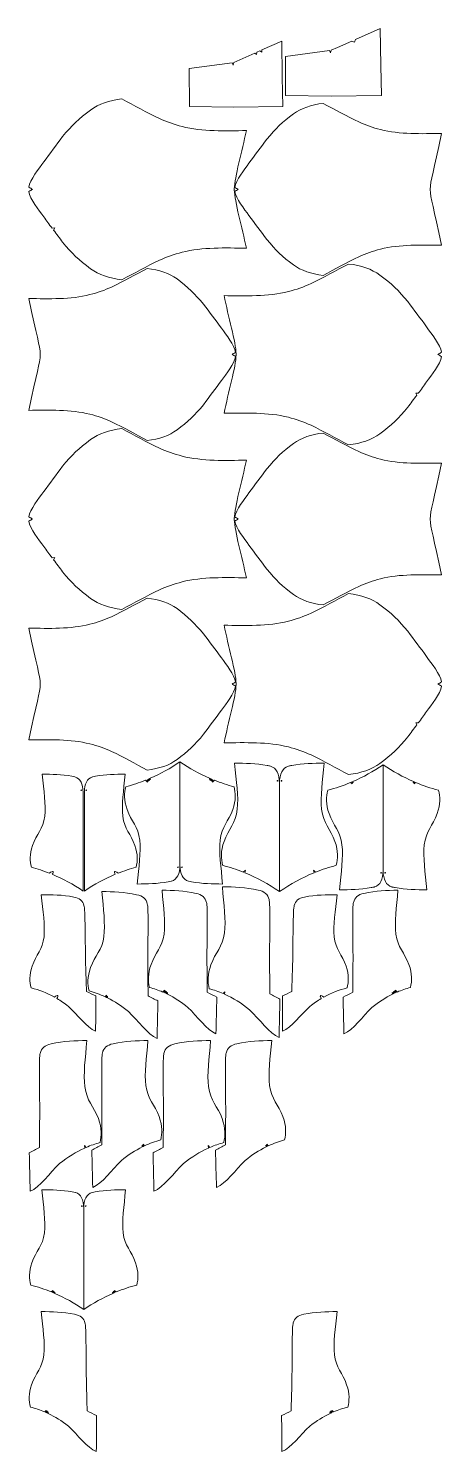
# Model space of a CAD drawing. Header units: centimetres. Extents: x -33 to 32, y -295 to -71.
import ezdxf

# ---------------------------------------------------------------- set-up
doc = ezdxf.new("R2010")
doc.units = ezdxf.units.CM
doc.header["$MEASUREMENT"] = 0
doc.layers.add('Layer 1', color=7, linetype='Continuous')

msp = doc.modelspace()

# ---------------------------------------------------------------- linework, layer by layer
at = {"layer": 'Layer 1', "color": 250, "lineweight": 20}
for points, knots in [([(7.93875, -81.73354), (7.93875, -81.73354), (15.10571, -81.83708), (15.10571, -81.83708), (15.10571, -81.83708), (23.00677, -81.73354), (23.00677, -81.73354), (23.00677, -81.73354), (22.90615, -77.03172), (22.90615, -77.03172), (22.90615, -77.03172), (22.84499, -71.20452), (22.84499, -71.20452), (22.84499, -71.20452), (18.9328, -72.93703), (18.9328, -72.93703), (18.9328, -72.93703), (18.77907, -73.3696), (18.77907, -73.3696), (18.77907, -73.3696), (18.36094, -73.19028), (18.36094, -73.19028), (18.36094, -73.19028), (16.08191, -74.19955), (16.08191, -74.19955), (16.08191, -74.19955), (15.09235, -74.63173), (15.09235, -74.63173), (15.09235, -74.63173), (15.00219, -75.05161), (15.00219, -75.05161), (15.00219, -75.05161), (14.85791, -74.68337), (14.85791, -74.68337), (14.85791, -74.68337), (7.93156, -75.62939), (7.93156, -75.62939), (7.93156, -75.62939), (7.93875, -81.73354), (7.93875, -81.73354)], [0, 0, 0, 0, 0.076923077, 0.076923077, 0.076923077, 0.153846154, 0.153846154, 0.153846154, 0.230769231, 0.230769231, 0.230769231, 0.307692308, 0.307692308, 0.307692308, 0.384615385, 0.384615385, 0.384615385, 0.461538462, 0.461538462, 0.461538462, 0.538461538, 0.538461538, 0.538461538, 0.615384615, 0.615384615, 0.615384615, 0.692307692, 0.692307692, 0.692307692, 0.769230769, 0.769230769, 0.769230769, 0.846153846, 0.846153846, 0.846153846, 0.923076923, 0.923076923, 0.923076923, 1, 1, 1, 1]), ([(-7.21794, -83.47466), (-7.21794, -83.47466), (-0.22368, -83.5757), (-0.22368, -83.5757), (-0.22368, -83.5757), (7.48699, -83.47466), (7.48699, -83.47466), (7.48699, -83.47466), (7.38879, -78.88613), (7.38879, -78.88613), (7.38879, -78.88613), (7.32911, -73.19934), (7.32911, -73.19934), (7.32911, -73.19934), (4.21557, -74.57817), (4.21557, -74.57817), (4.21557, -74.57817), (4.16855, -74.94449), (4.16855, -74.94449), (4.16855, -74.94449), (3.88184, -74.72596), (3.88184, -74.72596), (3.88184, -74.72596), (3.40957, -74.9351), (3.40957, -74.9351), (3.40957, -74.9351), (3.36116, -75.31225), (3.36116, -75.31225), (3.36116, -75.31225), (3.06598, -75.08727), (3.06598, -75.08727), (3.06598, -75.08727), (0.729, -76.1222), (0.729, -76.1222), (0.729, -76.1222), (-0.23672, -76.54397), (-0.23672, -76.54397), (-0.23672, -76.54397), (-0.32471, -76.95373), (-0.32471, -76.95373), (-0.32471, -76.95373), (-0.46551, -76.59437), (-0.46551, -76.59437), (-0.46551, -76.59437), (-7.22496, -77.51759), (-7.22496, -77.51759), (-7.22496, -77.51759), (-7.21794, -83.47466), (-7.21794, -83.47466)], [0, 0, 0, 0, 0.0625, 0.0625, 0.0625, 0.125, 0.125, 0.125, 0.1875, 0.1875, 0.1875, 0.25, 0.25, 0.25, 0.3125, 0.3125, 0.3125, 0.375, 0.375, 0.375, 0.4375, 0.4375, 0.4375, 0.5, 0.5, 0.5, 0.5625, 0.5625, 0.5625, 0.625, 0.625, 0.625, 0.6875, 0.6875, 0.6875, 0.75, 0.75, 0.75, 0.8125, 0.8125, 0.8125, 0.875, 0.875, 0.875, 0.9375, 0.9375, 0.9375, 1, 1, 1, 1]), ([(-32.48789, -96.18034), (-32.30676, -94.99104), (-30.89379, -93.26088), (-30.13899, -92.19601), (-29.18506, -90.85024), (-28.14635, -89.53879), (-27.16622, -88.20364), (-25.77192, -86.51184), (-24.55916, -85.33421), (-22.77832, -84.03269), (-21.48995, -83.09114), (-19.84783, -82.50945), (-17.84733, -82.2924), (-15.8762, -83.31771), (-13.95753, -84.41029), (-11.93392, -85.3683), (-10.80698, -85.89495), (-9.61185, -86.30225), (-8.36694, -86.62247), (-5.18814, -87.44007), (-1.50774, -87.30945), (1.75215, -87.2655), (1.11073, -90.45684), (-0.09695, -94.61427), (-0.1466, -96.4446), (-0.14229, -96.46778), (-0.13796, -96.49097), (-0.13364, -96.51415), (-0.13796, -96.53732), (-0.14229, -96.56051), (-0.1466, -96.5837), (-0.09695, -98.41403), (1.11073, -102.57145), (1.75215, -105.76279), (-1.50774, -105.71884), (-5.18814, -105.58821), (-8.36694, -106.40582), (-9.61185, -106.72603), (-10.80698, -107.13333), (-11.93392, -107.65999), (-13.95753, -108.61799), (-15.8762, -109.71059), (-17.84733, -110.73589), (-19.84783, -110.51882), (-21.48995, -109.93714), (-22.77832, -108.99559), (-24.55916, -107.69408), (-25.77192, -106.51645), (-27.16622, -104.82465), (-27.63617, -104.18446), (-28.1196, -103.54973), (-28.60068, -102.91405), (-28.60068, -102.91405), (-28.41726, -102.58923), (-28.41726, -102.58923), (-28.41726, -102.58923), (-28.82355, -102.61915), (-28.82355, -102.61915), (-29.27042, -102.02693), (-29.71317, -101.43302), (-30.13899, -100.83227), (-30.89379, -99.76742), (-32.30676, -98.03725), (-32.48789, -96.84795), (-32.2911, -96.73669), (-32.09431, -96.6254), (-31.89754, -96.51415), (-32.09431, -96.40288), (-32.2911, -96.2916), (-32.48789, -96.18034)], [0, 0, 0, 0, 0.043478261, 0.043478261, 0.043478261, 0.086956522, 0.086956522, 0.086956522, 0.130434783, 0.130434783, 0.130434783, 0.173913043, 0.173913043, 0.173913043, 0.217391304, 0.217391304, 0.217391304, 0.260869565, 0.260869565, 0.260869565, 0.304347826, 0.304347826, 0.304347826, 0.347826087, 0.347826087, 0.347826087, 0.391304348, 0.391304348, 0.391304348, 0.434782609, 0.434782609, 0.434782609, 0.47826087, 0.47826087, 0.47826087, 0.52173913, 0.52173913, 0.52173913, 0.565217391, 0.565217391, 0.565217391, 0.608695652, 0.608695652, 0.608695652, 0.652173913, 0.652173913, 0.652173913, 0.695652174, 0.695652174, 0.695652174, 0.739130435, 0.739130435, 0.739130435, 0.782608696, 0.782608696, 0.782608696, 0.826086957, 0.826086957, 0.826086957, 0.869565217, 0.869565217, 0.869565217, 0.913043478, 0.913043478, 0.913043478, 0.956521739, 0.956521739, 0.956521739, 1, 1, 1, 1]), ([(-0.07031, -96.19674), (0.10193, -95.06586), (1.4455, -93.42067), (2.16322, -92.40812), (3.07031, -91.12845), (4.058, -89.88143), (4.98996, -88.61185), (6.31578, -87.00315), (7.46897, -85.88337), (9.16235, -84.64577), (10.38742, -83.75048), (11.94888, -83.19737), (13.85112, -82.99097), (15.72543, -83.96591), (17.54985, -85.00483), (19.47407, -85.91578), (20.54565, -86.41657), (21.68208, -86.80386), (22.86583, -87.10835), (25.88849, -87.88579), (29.38812, -87.76158), (32.48788, -87.71979), (30.09768, -99.61223), (30.09768, -93.41605), (32.48788, -105.3085), (29.38812, -105.26671), (25.88849, -105.1425), (22.86583, -105.91993), (21.68208, -106.22443), (20.54565, -106.61172), (19.47407, -107.11251), (17.54985, -108.02346), (15.72543, -109.06238), (13.85112, -110.03732), (11.94888, -109.83092), (10.38742, -109.27781), (9.16235, -108.38252), (7.46897, -107.14492), (6.31578, -106.02514), (4.98996, -104.41644), (4.058, -103.14686), (3.07031, -101.89984), (2.16322, -100.62017), (1.4455, -99.60761), (0.10193, -97.96244), (-0.07031, -96.83156), (0.11682, -96.72576), (0.30394, -96.61995), (0.49106, -96.51415), (0.30394, -96.40835), (0.11682, -96.30254), (-0.07031, -96.19674)], [0, 0, 0, 0, 0.058823529, 0.058823529, 0.058823529, 0.117647059, 0.117647059, 0.117647059, 0.176470588, 0.176470588, 0.176470588, 0.235294118, 0.235294118, 0.235294118, 0.294117647, 0.294117647, 0.294117647, 0.352941176, 0.352941176, 0.352941176, 0.411764706, 0.411764706, 0.411764706, 0.470588235, 0.470588235, 0.470588235, 0.529411765, 0.529411765, 0.529411765, 0.588235294, 0.588235294, 0.588235294, 0.647058824, 0.647058824, 0.647058824, 0.705882353, 0.705882353, 0.705882353, 0.764705882, 0.764705882, 0.764705882, 0.823529412, 0.823529412, 0.823529412, 0.882352941, 0.882352941, 0.882352941, 0.941176471, 0.941176471, 0.941176471, 1, 1, 1, 1]), ([(0.07031, -122.15889), (-0.10193, -121.02801), (-1.4455, -119.38282), (-2.16322, -118.37027), (-3.07031, -117.0906), (-4.058, -115.84358), (-4.98996, -114.574), (-6.31578, -112.9653), (-7.46897, -111.84552), (-9.16235, -110.60792), (-10.38742, -109.71263), (-11.94888, -109.15952), (-13.85112, -108.95312), (-15.72543, -109.92806), (-17.54985, -110.96698), (-19.47407, -111.87793), (-20.54565, -112.37872), (-21.68208, -112.76601), (-22.86583, -113.0705), (-25.88849, -113.84794), (-29.38812, -113.72373), (-32.48788, -113.68194), (-30.09768, -125.57438), (-30.09768, -119.3782), (-32.48788, -131.27065), (-29.38812, -131.22886), (-25.88849, -131.10465), (-22.86583, -131.88208), (-21.68208, -132.18658), (-20.54565, -132.57387), (-19.47407, -133.07466), (-17.54985, -133.98561), (-15.72543, -135.02453), (-13.85112, -135.99947), (-11.94888, -135.79307), (-10.38742, -135.23996), (-9.16235, -134.34467), (-7.46897, -133.10707), (-6.31578, -131.98729), (-4.98996, -130.37859), (-4.058, -129.10901), (-3.07031, -127.86199), (-2.16322, -126.58232), (-1.4455, -125.56976), (-0.10193, -123.92459), (0.07031, -122.79371), (-0.11682, -122.68791), (-0.30394, -122.5821), (-0.49106, -122.4763), (-0.30394, -122.3705), (-0.11682, -122.26469), (0.07031, -122.15889)], [0, 0, 0, 0, 0.058823529, 0.058823529, 0.058823529, 0.117647059, 0.117647059, 0.117647059, 0.176470588, 0.176470588, 0.176470588, 0.235294118, 0.235294118, 0.235294118, 0.294117647, 0.294117647, 0.294117647, 0.352941176, 0.352941176, 0.352941176, 0.411764706, 0.411764706, 0.411764706, 0.470588235, 0.470588235, 0.470588235, 0.529411765, 0.529411765, 0.529411765, 0.588235294, 0.588235294, 0.588235294, 0.647058824, 0.647058824, 0.647058824, 0.705882353, 0.705882353, 0.705882353, 0.764705882, 0.764705882, 0.764705882, 0.823529412, 0.823529412, 0.823529412, 0.882352941, 0.882352941, 0.882352941, 0.941176471, 0.941176471, 0.941176471, 1, 1, 1, 1]), ([(32.48789, -122.14249), (32.30676, -120.95319), (30.89379, -119.22303), (30.13899, -118.15816), (29.18506, -116.81239), (28.14635, -115.50094), (27.16622, -114.16579), (25.77192, -112.47399), (24.55916, -111.29636), (22.77832, -109.99484), (21.48995, -109.05329), (19.84783, -108.4716), (17.84733, -108.25455), (15.8762, -109.27986), (13.95753, -110.37244), (11.93392, -111.33045), (10.80698, -111.8571), (9.61185, -112.2644), (8.36694, -112.58462), (5.18814, -113.40222), (1.50774, -113.2716), (-1.75215, -113.22765), (-1.11073, -116.41899), (0.09695, -120.57642), (0.1466, -122.40675), (0.14229, -122.42993), (0.13796, -122.45312), (0.13364, -122.4763), (0.13796, -122.49947), (0.14229, -122.52266), (0.1466, -122.54585), (0.09695, -124.37618), (-1.11073, -128.5336), (-1.75215, -131.72494), (1.50774, -131.68099), (5.18814, -131.55036), (8.36694, -132.36797), (9.61185, -132.68818), (10.80698, -133.09548), (11.93392, -133.62214), (13.95753, -134.58014), (15.8762, -135.67274), (17.84733, -136.69804), (19.84783, -136.48097), (21.48995, -135.89929), (22.77832, -134.95774), (24.55916, -133.65623), (25.77192, -132.4786), (27.16622, -130.7868), (27.63617, -130.14661), (28.1196, -129.51188), (28.60068, -128.8762), (28.60068, -128.8762), (28.41726, -128.55138), (28.41726, -128.55138), (28.41726, -128.55138), (28.82355, -128.5813), (28.82355, -128.5813), (29.27042, -127.98908), (29.71317, -127.39517), (30.13899, -126.79442), (30.89379, -125.72957), (32.30676, -123.9994), (32.48789, -122.8101), (32.2911, -122.69884), (32.09431, -122.58755), (31.89754, -122.4763), (32.09431, -122.36503), (32.2911, -122.25375), (32.48789, -122.14249)], [0, 0, 0, 0, 0.043478261, 0.043478261, 0.043478261, 0.086956522, 0.086956522, 0.086956522, 0.130434783, 0.130434783, 0.130434783, 0.173913043, 0.173913043, 0.173913043, 0.217391304, 0.217391304, 0.217391304, 0.260869565, 0.260869565, 0.260869565, 0.304347826, 0.304347826, 0.304347826, 0.347826087, 0.347826087, 0.347826087, 0.391304348, 0.391304348, 0.391304348, 0.434782609, 0.434782609, 0.434782609, 0.47826087, 0.47826087, 0.47826087, 0.52173913, 0.52173913, 0.52173913, 0.565217391, 0.565217391, 0.565217391, 0.608695652, 0.608695652, 0.608695652, 0.652173913, 0.652173913, 0.652173913, 0.695652174, 0.695652174, 0.695652174, 0.739130435, 0.739130435, 0.739130435, 0.782608696, 0.782608696, 0.782608696, 0.826086957, 0.826086957, 0.826086957, 0.869565217, 0.869565217, 0.869565217, 0.913043478, 0.913043478, 0.913043478, 0.956521739, 0.956521739, 0.956521739, 1, 1, 1, 1]), ([(-32.48789, -148.02885), (-32.30676, -146.83955), (-30.89379, -145.10939), (-30.13899, -144.04452), (-29.18506, -142.69875), (-28.14635, -141.3873), (-27.16622, -140.05215), (-25.77192, -138.36035), (-24.55916, -137.18272), (-22.77832, -135.8812), (-21.48995, -134.93965), (-19.84783, -134.35796), (-17.84733, -134.14091), (-15.8762, -135.16622), (-13.95753, -136.2588), (-11.93392, -137.21681), (-10.80698, -137.74346), (-9.61185, -138.15076), (-8.36694, -138.47098), (-5.18814, -139.28858), (-1.50774, -139.15796), (1.75215, -139.11401), (1.11073, -142.30535), (-0.09695, -146.46278), (-0.1466, -148.29311), (-0.14229, -148.31629), (-0.13796, -148.33948), (-0.13364, -148.36266), (-0.13796, -148.38583), (-0.14229, -148.40902), (-0.1466, -148.43221), (-0.09695, -150.26254), (1.11073, -154.41996), (1.75215, -157.6113), (-1.50774, -157.56735), (-5.18814, -157.43672), (-8.36694, -158.25433), (-9.61185, -158.57454), (-10.80698, -158.98184), (-11.93392, -159.5085), (-13.95753, -160.4665), (-15.8762, -161.5591), (-17.84733, -162.5844), (-19.84783, -162.36733), (-21.48995, -161.78565), (-22.77832, -160.8441), (-24.55916, -159.54259), (-25.77192, -158.36496), (-27.16622, -156.67316), (-27.63617, -156.03297), (-28.1196, -155.39824), (-28.60068, -154.76256), (-28.60068, -154.76256), (-28.41726, -154.43774), (-28.41726, -154.43774), (-28.41726, -154.43774), (-28.82355, -154.46766), (-28.82355, -154.46766), (-29.27042, -153.87544), (-29.71317, -153.28153), (-30.13899, -152.68078), (-30.89379, -151.61593), (-32.30676, -149.88576), (-32.48789, -148.69646), (-32.2911, -148.5852), (-32.09431, -148.47391), (-31.89754, -148.36266), (-32.09431, -148.25139), (-32.2911, -148.14011), (-32.48789, -148.02885)], [0, 0, 0, 0, 0.043478261, 0.043478261, 0.043478261, 0.086956522, 0.086956522, 0.086956522, 0.130434783, 0.130434783, 0.130434783, 0.173913043, 0.173913043, 0.173913043, 0.217391304, 0.217391304, 0.217391304, 0.260869565, 0.260869565, 0.260869565, 0.304347826, 0.304347826, 0.304347826, 0.347826087, 0.347826087, 0.347826087, 0.391304348, 0.391304348, 0.391304348, 0.434782609, 0.434782609, 0.434782609, 0.47826087, 0.47826087, 0.47826087, 0.52173913, 0.52173913, 0.52173913, 0.565217391, 0.565217391, 0.565217391, 0.608695652, 0.608695652, 0.608695652, 0.652173913, 0.652173913, 0.652173913, 0.695652174, 0.695652174, 0.695652174, 0.739130435, 0.739130435, 0.739130435, 0.782608696, 0.782608696, 0.782608696, 0.826086957, 0.826086957, 0.826086957, 0.869565217, 0.869565217, 0.869565217, 0.913043478, 0.913043478, 0.913043478, 0.956521739, 0.956521739, 0.956521739, 1, 1, 1, 1]), ([(-0.07031, -148.04525), (0.10193, -146.91437), (1.4455, -145.26918), (2.16322, -144.25663), (3.07031, -142.97696), (4.058, -141.72994), (4.98996, -140.46036), (6.31578, -138.85166), (7.46897, -137.73188), (9.16235, -136.49428), (10.38742, -135.59899), (11.94888, -135.04588), (13.85112, -134.83948), (15.72543, -135.81442), (17.54985, -136.85334), (19.47407, -137.76429), (20.54565, -138.26508), (21.68208, -138.65237), (22.86583, -138.95686), (25.88849, -139.7343), (29.38812, -139.61009), (32.48788, -139.5683), (30.09768, -151.46074), (30.09768, -145.26456), (32.48788, -157.15701), (29.38812, -157.11522), (25.88849, -156.99101), (22.86583, -157.76844), (21.68208, -158.07294), (20.54565, -158.46023), (19.47407, -158.96102), (17.54985, -159.87197), (15.72543, -160.91089), (13.85112, -161.88583), (11.94888, -161.67943), (10.38742, -161.12632), (9.16235, -160.23103), (7.46897, -158.99343), (6.31578, -157.87365), (4.98996, -156.26495), (4.058, -154.99537), (3.07031, -153.74835), (2.16322, -152.46868), (1.4455, -151.45612), (0.10193, -149.81095), (-0.07031, -148.68007), (0.11682, -148.57427), (0.30394, -148.46846), (0.49106, -148.36266), (0.30394, -148.25686), (0.11682, -148.15105), (-0.07031, -148.04525)], [0, 0, 0, 0, 0.058823529, 0.058823529, 0.058823529, 0.117647059, 0.117647059, 0.117647059, 0.176470588, 0.176470588, 0.176470588, 0.235294118, 0.235294118, 0.235294118, 0.294117647, 0.294117647, 0.294117647, 0.352941176, 0.352941176, 0.352941176, 0.411764706, 0.411764706, 0.411764706, 0.470588235, 0.470588235, 0.470588235, 0.529411765, 0.529411765, 0.529411765, 0.588235294, 0.588235294, 0.588235294, 0.647058824, 0.647058824, 0.647058824, 0.705882353, 0.705882353, 0.705882353, 0.764705882, 0.764705882, 0.764705882, 0.823529412, 0.823529412, 0.823529412, 0.882352941, 0.882352941, 0.882352941, 0.941176471, 0.941176471, 0.941176471, 1, 1, 1, 1]), ([(0.07031, -174.0074), (-0.10193, -172.87652), (-1.4455, -171.23133), (-2.16322, -170.21878), (-3.07031, -168.93911), (-4.058, -167.69209), (-4.98996, -166.42251), (-6.31578, -164.81381), (-7.46897, -163.69403), (-9.16235, -162.45643), (-10.38742, -161.56114), (-11.94888, -161.00803), (-13.85112, -160.80163), (-15.72543, -161.77657), (-17.54985, -162.81549), (-19.47407, -163.72644), (-20.54565, -164.22723), (-21.68208, -164.61452), (-22.86583, -164.91901), (-25.88849, -165.69645), (-29.38812, -165.57224), (-32.48788, -165.53045), (-30.09768, -177.42289), (-30.09768, -171.22671), (-32.48788, -183.11916), (-29.38812, -183.07737), (-25.88849, -182.95316), (-22.86583, -183.73059), (-21.68208, -184.03509), (-20.54565, -184.42238), (-19.47407, -184.92317), (-17.54985, -185.83412), (-15.72543, -186.87304), (-13.85112, -187.84798), (-11.94888, -187.64158), (-10.38742, -187.08847), (-9.16235, -186.19318), (-7.46897, -184.95558), (-6.31578, -183.8358), (-4.98996, -182.2271), (-4.058, -180.95752), (-3.07031, -179.7105), (-2.16322, -178.43083), (-1.4455, -177.41827), (-0.10193, -175.7731), (0.07031, -174.64222), (-0.11682, -174.53642), (-0.30394, -174.43061), (-0.49106, -174.32481), (-0.30394, -174.21901), (-0.11682, -174.1132), (0.07031, -174.0074)], [0, 0, 0, 0, 0.058823529, 0.058823529, 0.058823529, 0.117647059, 0.117647059, 0.117647059, 0.176470588, 0.176470588, 0.176470588, 0.235294118, 0.235294118, 0.235294118, 0.294117647, 0.294117647, 0.294117647, 0.352941176, 0.352941176, 0.352941176, 0.411764706, 0.411764706, 0.411764706, 0.470588235, 0.470588235, 0.470588235, 0.529411765, 0.529411765, 0.529411765, 0.588235294, 0.588235294, 0.588235294, 0.647058824, 0.647058824, 0.647058824, 0.705882353, 0.705882353, 0.705882353, 0.764705882, 0.764705882, 0.764705882, 0.823529412, 0.823529412, 0.823529412, 0.882352941, 0.882352941, 0.882352941, 0.941176471, 0.941176471, 0.941176471, 1, 1, 1, 1]), ([(32.48789, -173.991), (32.30676, -172.8017), (30.89379, -171.07154), (30.13899, -170.00667), (29.18506, -168.6609), (28.14635, -167.34945), (27.16622, -166.0143), (25.77192, -164.3225), (24.55916, -163.14487), (22.77832, -161.84335), (21.48995, -160.9018), (19.84783, -160.32011), (17.84733, -160.10306), (15.8762, -161.12837), (13.95753, -162.22095), (11.93392, -163.17896), (10.80698, -163.70561), (9.61185, -164.11291), (8.36694, -164.43313), (5.18814, -165.25073), (1.50774, -165.12011), (-1.75215, -165.07616), (-1.11073, -168.2675), (0.09695, -172.42493), (0.1466, -174.25526), (0.14229, -174.27844), (0.13796, -174.30163), (0.13364, -174.32481), (0.13796, -174.34798), (0.14229, -174.37117), (0.1466, -174.39436), (0.09695, -176.22469), (-1.11073, -180.38211), (-1.75215, -183.57345), (1.50774, -183.5295), (5.18814, -183.39887), (8.36694, -184.21648), (9.61185, -184.53669), (10.80698, -184.94399), (11.93392, -185.47065), (13.95753, -186.42865), (15.8762, -187.52125), (17.84733, -188.54655), (19.84783, -188.32948), (21.48995, -187.7478), (22.77832, -186.80625), (24.55916, -185.50474), (25.77192, -184.32711), (27.16622, -182.63531), (27.63617, -181.99512), (28.1196, -181.36039), (28.60068, -180.72471), (28.60068, -180.72471), (28.41726, -180.39989), (28.41726, -180.39989), (28.41726, -180.39989), (28.82355, -180.42981), (28.82355, -180.42981), (29.27042, -179.83759), (29.71317, -179.24368), (30.13899, -178.64293), (30.89379, -177.57808), (32.30676, -175.84791), (32.48789, -174.65861), (32.2911, -174.54735), (32.09431, -174.43606), (31.89754, -174.32481), (32.09431, -174.21354), (32.2911, -174.10226), (32.48789, -173.991)], [0, 0, 0, 0, 0.043478261, 0.043478261, 0.043478261, 0.086956522, 0.086956522, 0.086956522, 0.130434783, 0.130434783, 0.130434783, 0.173913043, 0.173913043, 0.173913043, 0.217391304, 0.217391304, 0.217391304, 0.260869565, 0.260869565, 0.260869565, 0.304347826, 0.304347826, 0.304347826, 0.347826087, 0.347826087, 0.347826087, 0.391304348, 0.391304348, 0.391304348, 0.434782609, 0.434782609, 0.434782609, 0.47826087, 0.47826087, 0.47826087, 0.52173913, 0.52173913, 0.52173913, 0.565217391, 0.565217391, 0.565217391, 0.608695652, 0.608695652, 0.608695652, 0.652173913, 0.652173913, 0.652173913, 0.695652174, 0.695652174, 0.695652174, 0.739130435, 0.739130435, 0.739130435, 0.782608696, 0.782608696, 0.782608696, 0.826086957, 0.826086957, 0.826086957, 0.869565217, 0.869565217, 0.869565217, 0.913043478, 0.913043478, 0.913043478, 0.956521739, 0.956521739, 0.956521739, 1, 1, 1, 1]), ([(-15.02843, -198.86148), (-15.26806, -196.74798), (-16.35994, -195.92562), (-17.01796, -194.05134), (-17.53259, -192.58555), (-17.47114, -191.46282), (-17.22143, -190.47203), (-16.17166, -190.19674), (-15.13957, -189.85641), (-14.12514, -189.45125), (-14.12514, -189.45125), (-13.81438, -189.74002), (-13.81438, -189.74002), (-13.81438, -189.74002), (-13.88569, -189.38378), (-13.88569, -189.38378), (-13.88569, -189.38378), (-13.65644, -189.59683), (-13.65644, -189.59683), (-13.65644, -189.59683), (-13.71884, -189.28511), (-13.71884, -189.28511), (-13.71884, -189.28511), (-13.69591, -189.27553), (-13.69591, -189.27553), (-13.69591, -189.27553), (-13.4838, -189.47263), (-13.4838, -189.47263), (-13.4838, -189.47263), (-13.53674, -189.20815), (-13.53674, -189.20815), (-13.53674, -189.20815), (-13.47677, -189.18246), (-13.47677, -189.18246), (-13.47677, -189.18246), (-13.33328, -189.31579), (-13.33328, -189.31579), (-13.33328, -189.31579), (-13.36928, -189.13601), (-13.36928, -189.13601), (-11.76876, -188.43964), (-10.21297, -187.57888), (-8.70192, -186.5536), (-8.70192, -197.37763), (-8.70191, -202.78965), (-8.70191, -202.78965), (-8.71151, -204.197), (-9.15815, -205.04421), (-10.04187, -205.3313), (-10.05064, -205.33307), (-10.05944, -205.3348), (-10.06827, -205.33652), (-10.22836, -205.3706), (-10.38735, -205.40183), (-10.54533, -205.43049), (-12.24694, -205.73916), (-13.83217, -205.74837), (-15.4235, -205.77331), (-15.1619, -203.08059), (-14.81507, -200.74353), (-15.02843, -198.86148)], [0, 0, 0, 0, 0.05, 0.05, 0.05, 0.1, 0.1, 0.1, 0.15, 0.15, 0.15, 0.2, 0.2, 0.2, 0.25, 0.25, 0.25, 0.3, 0.3, 0.3, 0.35, 0.35, 0.35, 0.4, 0.4, 0.4, 0.45, 0.45, 0.45, 0.5, 0.5, 0.5, 0.55, 0.55, 0.55, 0.6, 0.6, 0.6, 0.65, 0.65, 0.65, 0.7, 0.7, 0.7, 0.75, 0.75, 0.75, 0.8, 0.8, 0.8, 0.85, 0.85, 0.85, 0.9, 0.9, 0.9, 0.95, 0.95, 0.95, 1, 1, 1, 1]), ([(-2.37539, -198.86148), (-2.13576, -196.74798), (-1.04388, -195.92562), (-0.38586, -194.05134), (0.12877, -192.58555), (0.06732, -191.46282), (-0.18239, -190.47203), (-1.23216, -190.19674), (-2.26425, -189.85641), (-3.27868, -189.45125), (-3.27868, -189.45125), (-3.58944, -189.74002), (-3.58944, -189.74002), (-3.58944, -189.74002), (-3.51813, -189.38378), (-3.51813, -189.38378), (-3.51813, -189.38378), (-3.74738, -189.59683), (-3.74738, -189.59683), (-3.74738, -189.59683), (-3.68498, -189.28511), (-3.68498, -189.28511), (-3.68498, -189.28511), (-3.70791, -189.27553), (-3.70791, -189.27553), (-3.70791, -189.27553), (-3.92002, -189.47263), (-3.92002, -189.47263), (-3.92002, -189.47263), (-3.86708, -189.20815), (-3.86708, -189.20815), (-3.86708, -189.20815), (-3.92705, -189.18246), (-3.92705, -189.18246), (-3.92705, -189.18246), (-4.07054, -189.31579), (-4.07054, -189.31579), (-4.07054, -189.31579), (-4.03454, -189.13601), (-4.03454, -189.13601), (-5.63506, -188.43964), (-7.19085, -187.57888), (-8.7019, -186.5536), (-8.7019, -197.37763), (-8.70191, -202.78965), (-8.70191, -202.78965), (-8.69231, -204.197), (-8.24567, -205.04421), (-7.36195, -205.3313), (-7.35318, -205.33307), (-7.34438, -205.3348), (-7.33555, -205.33652), (-7.17546, -205.3706), (-7.01647, -205.40183), (-6.85849, -205.43049), (-5.15688, -205.73916), (-3.57165, -205.74837), (-1.98032, -205.77331), (-2.24192, -203.08059), (-2.58875, -200.74353), (-2.37539, -198.86148)], [0, 0, 0, 0, 0.05, 0.05, 0.05, 0.1, 0.1, 0.1, 0.15, 0.15, 0.15, 0.2, 0.2, 0.2, 0.25, 0.25, 0.25, 0.3, 0.3, 0.3, 0.35, 0.35, 0.35, 0.4, 0.4, 0.4, 0.45, 0.45, 0.45, 0.5, 0.5, 0.5, 0.55, 0.55, 0.55, 0.6, 0.6, 0.6, 0.65, 0.65, 0.65, 0.7, 0.7, 0.7, 0.75, 0.75, 0.75, 0.8, 0.8, 0.8, 0.85, 0.85, 0.85, 0.9, 0.9, 0.9, 0.95, 0.95, 0.95, 1, 1, 1, 1]), ([(6.96849, -206.9465), (6.96849, -195.58127), (6.9685, -189.89865), (6.9685, -189.89865), (6.95842, -188.42094), (6.48944, -187.53137), (5.56154, -187.22993), (5.55234, -187.22807), (5.54309, -187.22624), (5.53383, -187.22443), (5.36573, -187.18866), (5.19879, -187.15586), (5.03291, -187.12576), (3.24622, -186.80167), (1.58173, -186.792), (-0.08917, -186.76581), (0.18552, -189.59317), (0.54969, -192.04708), (0.32565, -194.02324), (0.07404, -196.24241), (-1.07243, -197.1059), (-1.76335, -199.07387), (-2.3037, -200.61297), (-2.23919, -201.79183), (-1.977, -202.83216), (-0.87474, -203.12122), (0.20896, -203.47855), (1.27412, -203.90396), (1.27412, -203.90396), (1.6004, -203.60075), (1.6004, -203.60075), (1.6004, -203.60075), (1.5198, -204.00339), (1.5198, -204.00339), (3.39373, -204.77235), (5.20997, -205.75331), (6.96849, -206.9465)], [0, 0, 0, 0, 0.083333333, 0.083333333, 0.083333333, 0.166666667, 0.166666667, 0.166666667, 0.25, 0.25, 0.25, 0.333333333, 0.333333333, 0.333333333, 0.416666667, 0.416666667, 0.416666667, 0.5, 0.5, 0.5, 0.583333333, 0.583333333, 0.583333333, 0.666666667, 0.666666667, 0.666666667, 0.75, 0.75, 0.75, 0.833333333, 0.833333333, 0.833333333, 0.916666667, 0.916666667, 0.916666667, 1, 1, 1, 1]), ([(6.96851, -206.9465), (6.96851, -195.58127), (6.9685, -189.89865), (6.9685, -189.89865), (6.97858, -188.42094), (7.44756, -187.53137), (8.37546, -187.22993), (8.38466, -187.22807), (8.39391, -187.22624), (8.40317, -187.22443), (8.57127, -187.18866), (8.73821, -187.15586), (8.90409, -187.12576), (10.69078, -186.80167), (12.35527, -186.792), (14.02617, -186.76581), (13.75148, -189.59317), (13.38731, -192.04708), (13.61135, -194.02324), (13.86296, -196.24241), (15.00943, -197.1059), (15.70035, -199.07387), (16.2407, -200.61297), (16.17619, -201.79183), (15.914, -202.83216), (14.81174, -203.12122), (13.72804, -203.47855), (12.66288, -203.90396), (12.66288, -203.90396), (12.3366, -203.60075), (12.3366, -203.60075), (12.3366, -203.60075), (12.4172, -204.00339), (12.4172, -204.00339), (10.54327, -204.77235), (8.72703, -205.75331), (6.96851, -206.9465)], [0, 0, 0, 0, 0.083333333, 0.083333333, 0.083333333, 0.166666667, 0.166666667, 0.166666667, 0.25, 0.25, 0.25, 0.333333333, 0.333333333, 0.333333333, 0.416666667, 0.416666667, 0.416666667, 0.5, 0.5, 0.5, 0.583333333, 0.583333333, 0.583333333, 0.666666667, 0.666666667, 0.666666667, 0.75, 0.75, 0.75, 0.833333333, 0.833333333, 0.833333333, 0.916666667, 0.916666667, 0.916666667, 1, 1, 1, 1]), ([(16.8131, -199.61767), (16.56783, -197.45444), (15.45026, -196.61272), (14.77675, -194.69436), (14.25002, -193.19407), (14.31292, -192.04492), (14.5685, -191.03082), (15.79489, -190.70921), (16.99768, -190.30091), (18.17698, -189.80616), (18.17698, -189.80616), (18.39408, -190.0079), (18.39408, -190.0079), (18.39408, -190.0079), (18.33988, -189.7372), (18.33988, -189.7372), (18.33988, -189.7372), (18.40127, -189.7109), (18.40127, -189.7109), (18.40127, -189.7109), (18.54813, -189.84737), (18.54813, -189.84737), (18.54813, -189.84737), (18.51129, -189.66336), (18.51129, -189.66336), (20.14947, -188.95061), (21.74187, -188.06959), (23.28847, -187.02019), (23.28847, -198.09891), (23.28848, -203.63827), (23.28848, -203.63827), (23.27865, -205.07873), (22.82149, -205.94587), (21.91699, -206.23971), (21.90802, -206.24153), (21.89901, -206.24331), (21.88997, -206.24507), (21.72612, -206.27993), (21.56338, -206.31191), (21.40168, -206.34125), (19.66003, -206.65718), (18.0375, -206.66661), (16.40873, -206.69214), (16.67649, -203.93606), (17.03149, -201.54401), (16.8131, -199.61767)], [0, 0, 0, 0, 0.066666667, 0.066666667, 0.066666667, 0.133333333, 0.133333333, 0.133333333, 0.2, 0.2, 0.2, 0.266666667, 0.266666667, 0.266666667, 0.333333333, 0.333333333, 0.333333333, 0.4, 0.4, 0.4, 0.466666667, 0.466666667, 0.466666667, 0.533333333, 0.533333333, 0.533333333, 0.6, 0.6, 0.6, 0.666666667, 0.666666667, 0.666666667, 0.733333333, 0.733333333, 0.733333333, 0.8, 0.8, 0.8, 0.866666667, 0.866666667, 0.866666667, 0.933333333, 0.933333333, 0.933333333, 1, 1, 1, 1]), ([(29.76386, -199.61767), (30.00913, -197.45444), (31.1267, -196.61272), (31.80021, -194.69436), (32.32694, -193.19407), (32.26404, -192.04492), (32.00846, -191.03082), (30.78207, -190.70921), (29.57928, -190.30091), (28.39998, -189.80616), (28.39998, -189.80616), (28.18288, -190.0079), (28.18288, -190.0079), (28.18288, -190.0079), (28.23708, -189.7372), (28.23708, -189.7372), (28.23708, -189.7372), (28.17569, -189.7109), (28.17569, -189.7109), (28.17569, -189.7109), (28.02883, -189.84737), (28.02883, -189.84737), (28.02883, -189.84737), (28.06567, -189.66336), (28.06567, -189.66336), (26.42749, -188.95061), (24.83509, -188.06959), (23.28849, -187.02019), (23.28849, -198.09891), (23.28848, -203.63827), (23.28848, -203.63827), (23.29831, -205.07873), (23.75547, -205.94587), (24.65997, -206.23971), (24.66894, -206.24153), (24.67795, -206.24331), (24.68699, -206.24507), (24.85084, -206.27993), (25.01358, -206.31191), (25.17528, -206.34125), (26.91693, -206.65718), (28.53946, -206.66661), (30.16823, -206.69214), (29.90047, -203.93606), (29.54547, -201.54401), (29.76386, -199.61767)], [0, 0, 0, 0, 0.066666667, 0.066666667, 0.066666667, 0.133333333, 0.133333333, 0.133333333, 0.2, 0.2, 0.2, 0.266666667, 0.266666667, 0.266666667, 0.333333333, 0.333333333, 0.333333333, 0.4, 0.4, 0.4, 0.466666667, 0.466666667, 0.466666667, 0.533333333, 0.533333333, 0.533333333, 0.6, 0.6, 0.6, 0.666666667, 0.666666667, 0.666666667, 0.733333333, 0.733333333, 0.733333333, 0.8, 0.8, 0.8, 0.866666667, 0.866666667, 0.866666667, 0.933333333, 0.933333333, 0.933333333, 1, 1, 1, 1]), ([(6.63964, -189.58596), (6.61007, -189.58518), (6.58674, -189.56059), (6.58751, -189.53102), (6.58829, -189.50145), (6.61288, -189.47812), (6.64245, -189.47889), (6.67202, -189.47967), (6.69535, -189.50426), (6.69458, -189.53383), (6.6938, -189.5634), (6.66921, -189.58673), (6.63964, -189.58596)], [0, 0, 0, 0, 0.25, 0.25, 0.25, 0.5, 0.5, 0.5, 0.75, 0.75, 0.75, 1, 1, 1, 1]), ([(7.29736, -189.58596), (7.32693, -189.58518), (7.35026, -189.56059), (7.34949, -189.53102), (7.34871, -189.50145), (7.32412, -189.47812), (7.29455, -189.47889), (7.26498, -189.47967), (7.24165, -189.50426), (7.24242, -189.53383), (7.2432, -189.5634), (7.26779, -189.58673), (7.29736, -189.58596)], [0, 0, 0, 0, 0.25, 0.25, 0.25, 0.5, 0.5, 0.5, 0.75, 0.75, 0.75, 1, 1, 1, 1]), ([(-9.0151, -203.08747), (-9.04327, -203.0882), (-9.06549, -203.11161), (-9.06475, -203.13978), (-9.06401, -203.16795), (-9.0406, -203.19016), (-9.01243, -203.18942), (-8.98427, -203.18868), (-8.96205, -203.16527), (-8.96278, -203.13711), (-8.96352, -203.10894), (-8.98694, -203.08673), (-9.0151, -203.08747)], [0, 0, 0, 0, 0.25, 0.25, 0.25, 0.5, 0.5, 0.5, 0.75, 0.75, 0.75, 1, 1, 1, 1]), ([(-8.38872, -203.08747), (-8.36055, -203.0882), (-8.33833, -203.11161), (-8.33907, -203.13978), (-8.33981, -203.16795), (-8.36322, -203.19016), (-8.39139, -203.18942), (-8.41955, -203.18868), (-8.44177, -203.16527), (-8.44104, -203.13711), (-8.4403, -203.10894), (-8.41688, -203.08673), (-8.38872, -203.08747)], [0, 0, 0, 0, 0.25, 0.25, 0.25, 0.5, 0.5, 0.5, 0.75, 0.75, 0.75, 1, 1, 1, 1]), ([(22.96791, -203.94308), (22.93909, -203.94384), (22.91634, -203.9678), (22.91709, -203.99663), (22.91785, -204.02545), (22.94182, -204.0482), (22.97064, -204.04744), (22.99947, -204.04669), (23.02221, -204.02271), (23.02146, -203.99389), (23.0207, -203.96506), (22.99674, -203.94232), (22.96791, -203.94308)], [0, 0, 0, 0, 0.25, 0.25, 0.25, 0.5, 0.5, 0.5, 0.75, 0.75, 0.75, 1, 1, 1, 1]), ([(23.60905, -203.94308), (23.63787, -203.94384), (23.66062, -203.9678), (23.65987, -203.99663), (23.65911, -204.02545), (23.63514, -204.0482), (23.60632, -204.04744), (23.57749, -204.04669), (23.55475, -204.02271), (23.5555, -203.99389), (23.55626, -203.96506), (23.58022, -203.94232), (23.60905, -203.94308)], [0, 0, 0, 0, 0.25, 0.25, 0.25, 0.5, 0.5, 0.5, 0.75, 0.75, 0.75, 1, 1, 1, 1]), ([(-12.30373, -230.05841), (-13.79289, -229.47145), (-15.31231, -227.23491), (-16.81662, -225.82315), (-17.89953, -224.92748), (-19.0001, -224.23016), (-20.11416, -223.68407), (-20.11416, -223.68407), (-20.08936, -223.41608), (-20.08936, -223.41608), (-20.08936, -223.41608), (-20.26091, -223.61298), (-20.26091, -223.61298), (-20.26091, -223.61298), (-20.28965, -223.59929), (-20.28965, -223.59929), (-20.28965, -223.59929), (-20.25942, -223.27262), (-20.25942, -223.27262), (-20.25942, -223.27262), (-20.47035, -223.51472), (-20.47035, -223.51472), (-21.31222, -223.12697), (-22.16153, -222.82232), (-23.01645, -222.58074), (-23.26033, -221.56376), (-23.30998, -220.41397), (-22.76601, -218.91984), (-22.07047, -217.00935), (-20.94328, -216.18055), (-20.67313, -214.0203), (-20.43257, -212.0966), (-20.75999, -209.70063), (-20.99601, -206.94164), (-19.21645, -206.99005), (-17.44415, -207.01911), (-15.52028, -207.45178), (-14.5756, -207.64688), (-13.99783, -208.12269), (-13.8392, -208.91919), (-13.60267, -209.24673), (-13.78253, -215.539), (-13.75419, -218.84892), (-13.74128, -220.35719), (-13.72835, -221.8655), (-13.71544, -223.37378), (-13.19669, -223.63834), (-12.67795, -223.90288), (-12.1592, -224.16744), (-12.20738, -226.13109), (-12.25554, -228.09476), (-12.30373, -230.05841)], [0, 0, 0, 0, 0.058823529, 0.058823529, 0.058823529, 0.117647059, 0.117647059, 0.117647059, 0.176470588, 0.176470588, 0.176470588, 0.235294118, 0.235294118, 0.235294118, 0.294117647, 0.294117647, 0.294117647, 0.352941176, 0.352941176, 0.352941176, 0.411764706, 0.411764706, 0.411764706, 0.470588235, 0.470588235, 0.470588235, 0.529411765, 0.529411765, 0.529411765, 0.588235294, 0.588235294, 0.588235294, 0.647058824, 0.647058824, 0.647058824, 0.705882353, 0.705882353, 0.705882353, 0.764705882, 0.764705882, 0.764705882, 0.823529412, 0.823529412, 0.823529412, 0.882352941, 0.882352941, 0.882352941, 0.941176471, 0.941176471, 0.941176471, 1, 1, 1, 1]), ([(-3.02751, -229.33431), (-4.48244, -228.76085), (-5.96694, -226.57572), (-7.43666, -225.19642), (-8.49468, -224.32135), (-9.56995, -223.64005), (-10.6584, -223.10651), (-10.6584, -223.10651), (-10.63417, -222.84469), (-10.63417, -222.84469), (-10.63417, -222.84469), (-10.80178, -223.03706), (-10.80178, -223.03706), (-10.80178, -223.03706), (-10.82985, -223.02369), (-10.82985, -223.02369), (-10.82985, -223.02369), (-10.80033, -222.70454), (-10.80033, -222.70454), (-10.80033, -222.70454), (-11.0064, -222.94106), (-11.0064, -222.94106), (-11.0064, -222.94106), (-11.01629, -222.93651), (-11.01629, -222.93651), (-11.01629, -222.93651), (-10.98507, -222.59917), (-10.98507, -222.59917), (-10.98507, -222.59917), (-11.19067, -222.83512), (-11.19067, -222.83512), (-11.19067, -222.83512), (-11.15719, -222.47338), (-11.15719, -222.47338), (-11.15719, -222.47338), (-11.40894, -222.7623), (-11.40894, -222.7623), (-12.09941, -222.46688), (-12.79477, -222.22612), (-13.49396, -222.02855), (-13.73224, -221.03494), (-13.78075, -219.9116), (-13.24928, -218.45181), (-12.56974, -216.58524), (-11.46846, -215.77551), (-11.20451, -213.6649), (-10.96949, -211.78543), (-11.28939, -209.44453), (-11.51997, -206.74897), (-9.78133, -206.79626), (-8.04976, -206.82466), (-6.17013, -207.24738), (-5.24717, -207.43799), (-4.68268, -207.90287), (-4.52768, -208.68106), (-4.2966, -209.00106), (-4.47233, -215.14869), (-4.44463, -218.38252), (-4.43202, -219.85611), (-4.41939, -221.32975), (-4.40678, -222.80336), (-3.89996, -223.06184), (-3.39314, -223.3203), (-2.88632, -223.57877), (-2.93339, -225.49729), (-2.98044, -227.41581), (-3.02751, -229.33431)], [0, 0, 0, 0, 0.045454545, 0.045454545, 0.045454545, 0.090909091, 0.090909091, 0.090909091, 0.136363636, 0.136363636, 0.136363636, 0.181818182, 0.181818182, 0.181818182, 0.227272727, 0.227272727, 0.227272727, 0.272727273, 0.272727273, 0.272727273, 0.318181818, 0.318181818, 0.318181818, 0.363636364, 0.363636364, 0.363636364, 0.409090909, 0.409090909, 0.409090909, 0.454545455, 0.454545455, 0.454545455, 0.5, 0.5, 0.5, 0.545454545, 0.545454545, 0.545454545, 0.590909091, 0.590909091, 0.590909091, 0.636363636, 0.636363636, 0.636363636, 0.681818182, 0.681818182, 0.681818182, 0.727272727, 0.727272727, 0.727272727, 0.772727273, 0.772727273, 0.772727273, 0.818181818, 0.818181818, 0.818181818, 0.863636364, 0.863636364, 0.863636364, 0.909090909, 0.909090909, 0.909090909, 0.954545455, 0.954545455, 0.954545455, 1, 1, 1, 1]), ([(6.90119, -229.91195), (5.3735, -229.30982), (3.81478, -227.01543), (2.27157, -225.56716), (0.97924, -224.4983), (-0.3376, -223.70467), (-1.67222, -223.11044), (-1.67222, -223.11044), (-1.63498, -222.70796), (-1.63498, -222.70796), (-1.63498, -222.70796), (-1.89934, -223.01135), (-1.89934, -223.01135), (-2.62433, -222.70118), (-3.35444, -222.44835), (-4.08859, -222.24089), (-4.33879, -221.19761), (-4.38972, -220.01809), (-3.83167, -218.48531), (-3.11815, -216.52543), (-1.96181, -215.67519), (-1.68468, -213.45906), (-1.4379, -211.4856), (-1.77379, -209.02768), (-2.01591, -206.19734), (-0.19032, -206.247), (1.62782, -206.27681), (3.60143, -206.72067), (4.57054, -206.9208), (5.16326, -207.40893), (5.326, -208.22603), (5.56864, -208.56203), (5.38413, -215.01705), (5.41321, -218.41257), (5.42645, -219.95984), (5.43971, -221.50715), (5.45295, -223.05444), (5.98511, -223.32585), (6.51727, -223.59723), (7.04944, -223.86864), (7.00002, -225.88305), (6.9506, -227.89751), (6.90119, -229.91195)], [0, 0, 0, 0, 0.071428571, 0.071428571, 0.071428571, 0.142857143, 0.142857143, 0.142857143, 0.214285714, 0.214285714, 0.214285714, 0.285714286, 0.285714286, 0.285714286, 0.357142857, 0.357142857, 0.357142857, 0.428571429, 0.428571429, 0.428571429, 0.5, 0.5, 0.5, 0.571428571, 0.571428571, 0.571428571, 0.642857143, 0.642857143, 0.642857143, 0.714285714, 0.714285714, 0.714285714, 0.785714286, 0.785714286, 0.785714286, 0.857142857, 0.857142857, 0.857142857, 0.928571429, 0.928571429, 0.928571429, 1, 1, 1, 1]), ([(17.12639, -229.33431), (18.58132, -228.76085), (20.06582, -226.57572), (21.53554, -225.19642), (22.59356, -224.32135), (23.66883, -223.64005), (24.75728, -223.10651), (24.75728, -223.10651), (24.73305, -222.84469), (24.73305, -222.84469), (24.73305, -222.84469), (24.90066, -223.03706), (24.90066, -223.03706), (24.90066, -223.03706), (24.92873, -223.02369), (24.92873, -223.02369), (24.92873, -223.02369), (24.89921, -222.70454), (24.89921, -222.70454), (24.89921, -222.70454), (25.10528, -222.94106), (25.10528, -222.94106), (25.10528, -222.94106), (25.11517, -222.93651), (25.11517, -222.93651), (25.11517, -222.93651), (25.08395, -222.59917), (25.08395, -222.59917), (25.08395, -222.59917), (25.28955, -222.83512), (25.28955, -222.83512), (25.28955, -222.83512), (25.25607, -222.47338), (25.25607, -222.47338), (25.25607, -222.47338), (25.50782, -222.7623), (25.50782, -222.7623), (26.19829, -222.46688), (26.89365, -222.22612), (27.59284, -222.02855), (27.83112, -221.03494), (27.87963, -219.9116), (27.34816, -218.45181), (26.66862, -216.58524), (25.56734, -215.77551), (25.30339, -213.6649), (25.06837, -211.78543), (25.38827, -209.44453), (25.61885, -206.74897), (23.88021, -206.79626), (22.14864, -206.82466), (20.26901, -207.24738), (19.34605, -207.43799), (18.78156, -207.90287), (18.62656, -208.68106), (18.39548, -209.00106), (18.57121, -215.14869), (18.54351, -218.38252), (18.5309, -219.85611), (18.51827, -221.32975), (18.50566, -222.80336), (17.99884, -223.06184), (17.49202, -223.3203), (16.9852, -223.57877), (17.03227, -225.49729), (17.07932, -227.41581), (17.12639, -229.33431)], [0, 0, 0, 0, 0.045454545, 0.045454545, 0.045454545, 0.090909091, 0.090909091, 0.090909091, 0.136363636, 0.136363636, 0.136363636, 0.181818182, 0.181818182, 0.181818182, 0.227272727, 0.227272727, 0.227272727, 0.272727273, 0.272727273, 0.272727273, 0.318181818, 0.318181818, 0.318181818, 0.363636364, 0.363636364, 0.363636364, 0.409090909, 0.409090909, 0.409090909, 0.454545455, 0.454545455, 0.454545455, 0.5, 0.5, 0.5, 0.545454545, 0.545454545, 0.545454545, 0.590909091, 0.590909091, 0.590909091, 0.636363636, 0.636363636, 0.636363636, 0.681818182, 0.681818182, 0.681818182, 0.727272727, 0.727272727, 0.727272727, 0.772727273, 0.772727273, 0.772727273, 0.818181818, 0.818181818, 0.818181818, 0.863636364, 0.863636364, 0.863636364, 0.909090909, 0.909090909, 0.909090909, 0.954545455, 0.954545455, 0.954545455, 1, 1, 1, 1])]:
    msp.add_open_spline(points, degree=3, knots=knots, dxfattribs=at)
at = {"layer": 'Layer 1', "color": 242, "lineweight": 20}
for points, knots in [([(-29.99634, -195.11502), (-30.22563, -197.13735), (-31.27041, -197.92425), (-31.90004, -199.71766), (-32.39247, -201.12024), (-32.33368, -202.19453), (-32.09473, -203.14258), (-31.12913, -203.39581), (-30.17915, -203.70653), (-29.24479, -204.07457), (-28.97277, -203.86129), (-28.76358, -203.75857), (-28.69377, -203.82263), (-28.636, -203.87565), (-28.68393, -204.03367), (-28.80945, -204.25059), (-27.13662, -204.9451), (-25.51439, -205.82559), (-23.94274, -206.89197), (-23.94274, -196.53486), (-23.94273, -191.35631), (-23.94273, -191.35631), (-23.95192, -190.00966), (-24.37929, -189.19901), (-25.22489, -188.9243), (-25.23328, -188.92261), (-25.24169, -188.92095), (-25.25014, -188.9193), (-25.40333, -188.88669), (-25.55546, -188.8568), (-25.70663, -188.82938), (-27.33484, -188.53403), (-28.85169, -188.52522), (-30.37436, -188.50134), (-30.12405, -191.07792), (-29.79217, -193.31416), (-29.99634, -195.11502)], [0, 0, 0, 0, 0.083333333, 0.083333333, 0.083333333, 0.166666667, 0.166666667, 0.166666667, 0.25, 0.25, 0.25, 0.333333333, 0.333333333, 0.333333333, 0.416666667, 0.416666667, 0.416666667, 0.5, 0.5, 0.5, 0.583333333, 0.583333333, 0.583333333, 0.666666667, 0.666666667, 0.666666667, 0.75, 0.75, 0.75, 0.833333333, 0.833333333, 0.833333333, 0.916666667, 0.916666667, 0.916666667, 1, 1, 1, 1]), ([(-17.69276, -195.11502), (-17.46347, -197.13735), (-16.41869, -197.92425), (-15.78906, -199.71766), (-15.29663, -201.12024), (-15.35542, -202.19453), (-15.59437, -203.14258), (-16.55997, -203.39581), (-17.50995, -203.70653), (-18.44431, -204.07457), (-18.71633, -203.86129), (-18.92552, -203.75857), (-18.99533, -203.82263), (-19.0531, -203.87565), (-19.00517, -204.03367), (-18.87965, -204.25059), (-20.55248, -204.9451), (-22.17471, -205.82559), (-23.74636, -206.89197), (-23.74636, -196.53486), (-23.74637, -191.35631), (-23.74637, -191.35631), (-23.73718, -190.00966), (-23.30981, -189.19901), (-22.46421, -188.9243), (-22.45582, -188.92261), (-22.44741, -188.92095), (-22.43896, -188.9193), (-22.28577, -188.88669), (-22.13364, -188.8568), (-21.98247, -188.82938), (-20.35426, -188.53403), (-18.83741, -188.52522), (-17.31474, -188.50134), (-17.56505, -191.07792), (-17.89693, -193.31416), (-17.69276, -195.11502)], [0, 0, 0, 0, 0.083333333, 0.083333333, 0.083333333, 0.166666667, 0.166666667, 0.166666667, 0.25, 0.25, 0.25, 0.333333333, 0.333333333, 0.333333333, 0.416666667, 0.416666667, 0.416666667, 0.5, 0.5, 0.5, 0.583333333, 0.583333333, 0.583333333, 0.666666667, 0.666666667, 0.666666667, 0.75, 0.75, 0.75, 0.833333333, 0.833333333, 0.833333333, 0.916666667, 0.916666667, 0.916666667, 1, 1, 1, 1]), ([(-24.19236, -191.02383), (-24.19307, -191.05078), (-24.21547, -191.07204), (-24.24242, -191.07134), (-24.26936, -191.07063), (-24.29063, -191.04823), (-24.28993, -191.02128), (-24.28922, -190.99433), (-24.26681, -190.97306), (-24.23987, -190.97377), (-24.21292, -190.97448), (-24.19166, -190.99689), (-24.19236, -191.02383)], [0, 0, 0, 0, 0.25, 0.25, 0.25, 0.5, 0.5, 0.5, 0.75, 0.75, 0.75, 1, 1, 1, 1]), ([(-23.49674, -191.02383), (-23.49603, -191.05078), (-23.47363, -191.07204), (-23.44668, -191.07134), (-23.41974, -191.07063), (-23.39847, -191.04823), (-23.39917, -191.02128), (-23.39988, -190.99433), (-23.42229, -190.97306), (-23.44923, -190.97377), (-23.47618, -190.97448), (-23.49744, -190.99689), (-23.49674, -191.02383)], [0, 0, 0, 0, 0.25, 0.25, 0.25, 0.5, 0.5, 0.5, 0.75, 0.75, 0.75, 1, 1, 1, 1]), ([(-21.97146, -228.89505), (-23.37461, -228.37502), (-24.83766, -226.31373), (-26.27077, -225.02305), (-26.86481, -224.55193), (-27.46307, -224.14266), (-28.065, -223.78674), (-27.928, -223.55425), (-27.87398, -223.38422), (-27.93457, -223.32915), (-28.00232, -223.26758), (-28.19952, -223.36242), (-28.45726, -223.56255), (-29.6681, -222.89407), (-30.89315, -222.43305), (-32.12774, -222.11141), (-32.3752, -221.16554), (-32.44367, -220.09182), (-31.96389, -218.68486), (-31.35045, -216.88586), (-30.31279, -216.08958), (-30.10173, -214.06528), (-29.91379, -212.26264), (-30.26579, -210.02949), (-30.5393, -207.45527), (-28.87508, -207.46638), (-27.218, -207.45955), (-25.41153, -207.82704), (-24.52482, -207.99126), (-23.97567, -208.42492), (-23.81211, -209.16634), (-23.58476, -209.46794), (-23.63218, -215.35258), (-23.54219, -218.44573), (-23.50119, -219.85521), (-23.46018, -221.26473), (-23.41919, -222.67423), (-22.92925, -222.91155), (-22.43933, -223.14885), (-21.94939, -223.38617), (-21.95675, -225.22247), (-21.9641, -227.05877), (-21.97146, -228.89505)], [0, 0, 0, 0, 0.071428571, 0.071428571, 0.071428571, 0.142857143, 0.142857143, 0.142857143, 0.214285714, 0.214285714, 0.214285714, 0.285714286, 0.285714286, 0.285714286, 0.357142857, 0.357142857, 0.357142857, 0.428571429, 0.428571429, 0.428571429, 0.5, 0.5, 0.5, 0.571428571, 0.571428571, 0.571428571, 0.642857143, 0.642857143, 0.642857143, 0.714285714, 0.714285714, 0.714285714, 0.785714286, 0.785714286, 0.785714286, 0.857142857, 0.857142857, 0.857142857, 0.928571429, 0.928571429, 0.928571429, 1, 1, 1, 1]), ([(7.46298, -228.89505), (8.86613, -228.37502), (10.32918, -226.31373), (11.76229, -225.02305), (12.35633, -224.55193), (12.95459, -224.14266), (13.55652, -223.78674), (13.41952, -223.55425), (13.3655, -223.38422), (13.42609, -223.32915), (13.49384, -223.26758), (13.69104, -223.36242), (13.94878, -223.56255), (15.15962, -222.89407), (16.38467, -222.43305), (17.61926, -222.11141), (17.86672, -221.16554), (17.93519, -220.09182), (17.45541, -218.68486), (16.84197, -216.88586), (15.80431, -216.08958), (15.59325, -214.06528), (15.40531, -212.26264), (15.75731, -210.02949), (16.03082, -207.45527), (14.3666, -207.46638), (12.70952, -207.45955), (10.90305, -207.82704), (10.01634, -207.99126), (9.46719, -208.42492), (9.30363, -209.16634), (9.07628, -209.46794), (9.1237, -215.35258), (9.03371, -218.44573), (8.99271, -219.85521), (8.9517, -221.26473), (8.91071, -222.67423), (8.42077, -222.91155), (7.93085, -223.14885), (7.44091, -223.38617), (7.44827, -225.22247), (7.45562, -227.05877), (7.46298, -228.89505)], [0, 0, 0, 0, 0.071428571, 0.071428571, 0.071428571, 0.142857143, 0.142857143, 0.142857143, 0.214285714, 0.214285714, 0.214285714, 0.285714286, 0.285714286, 0.285714286, 0.357142857, 0.357142857, 0.357142857, 0.428571429, 0.428571429, 0.428571429, 0.5, 0.5, 0.5, 0.571428571, 0.571428571, 0.571428571, 0.642857143, 0.642857143, 0.642857143, 0.714285714, 0.714285714, 0.714285714, 0.785714286, 0.785714286, 0.785714286, 0.857142857, 0.857142857, 0.857142857, 0.928571429, 0.928571429, 0.928571429, 1, 1, 1, 1]), ([(-32.26975, -254.10142), (-30.74206, -253.49929), (-29.18334, -251.2049), (-27.64013, -249.75663), (-26.3478, -248.68777), (-25.03096, -247.89414), (-23.69634, -247.29991), (-23.69634, -247.29991), (-23.73358, -246.89743), (-23.73358, -246.89743), (-23.73358, -246.89743), (-23.46922, -247.20082), (-23.46922, -247.20082), (-22.74423, -246.89065), (-22.01412, -246.63782), (-21.27997, -246.43036), (-21.02977, -245.38708), (-20.97884, -244.20756), (-21.53689, -242.67478), (-22.25041, -240.7149), (-23.40675, -239.86466), (-23.68388, -237.64853), (-23.93066, -235.67507), (-23.59477, -233.21715), (-23.35265, -230.38681), (-25.17824, -230.43647), (-26.99638, -230.46628), (-28.96999, -230.91014), (-29.9391, -231.11027), (-30.53182, -231.5984), (-30.69456, -232.4155), (-30.9372, -232.7515), (-30.75269, -239.20652), (-30.78177, -242.60204), (-30.79501, -244.14931), (-30.80827, -245.69662), (-30.82151, -247.24391), (-31.35367, -247.51532), (-31.88583, -247.7867), (-32.418, -248.05811), (-32.36858, -250.07252), (-32.31916, -252.08698), (-32.26975, -254.10142)], [0, 0, 0, 0, 0.071428571, 0.071428571, 0.071428571, 0.142857143, 0.142857143, 0.142857143, 0.214285714, 0.214285714, 0.214285714, 0.285714286, 0.285714286, 0.285714286, 0.357142857, 0.357142857, 0.357142857, 0.428571429, 0.428571429, 0.428571429, 0.5, 0.5, 0.5, 0.571428571, 0.571428571, 0.571428571, 0.642857143, 0.642857143, 0.642857143, 0.714285714, 0.714285714, 0.714285714, 0.785714286, 0.785714286, 0.785714286, 0.857142857, 0.857142857, 0.857142857, 0.928571429, 0.928571429, 0.928571429, 1, 1, 1, 1]), ([(-22.43399, -253.50358), (-20.94483, -252.91662), (-19.42541, -250.68008), (-17.9211, -249.26832), (-16.83819, -248.37265), (-15.73762, -247.67533), (-14.62356, -247.12924), (-14.62356, -247.12924), (-14.64836, -246.86125), (-14.64836, -246.86125), (-14.64836, -246.86125), (-14.47681, -247.05815), (-14.47681, -247.05815), (-14.47681, -247.05815), (-14.44807, -247.04446), (-14.44807, -247.04446), (-14.44807, -247.04446), (-14.4783, -246.71779), (-14.4783, -246.71779), (-14.4783, -246.71779), (-14.26737, -246.95989), (-14.26737, -246.95989), (-13.4255, -246.57214), (-12.57619, -246.26749), (-11.72127, -246.02591), (-11.47739, -245.00893), (-11.42774, -243.85914), (-11.97171, -242.36501), (-12.66725, -240.45452), (-13.79444, -239.62572), (-14.06459, -237.46547), (-14.30515, -235.54177), (-13.97773, -233.1458), (-13.74171, -230.38681), (-15.52127, -230.43522), (-17.29357, -230.46428), (-19.21744, -230.89695), (-20.16212, -231.09205), (-20.73989, -231.56786), (-20.89852, -232.36436), (-21.13505, -232.6919), (-20.95519, -238.98417), (-20.98353, -242.29409), (-20.99644, -243.80236), (-21.00937, -245.31067), (-21.02228, -246.81895), (-21.54103, -247.08351), (-22.05977, -247.34805), (-22.57852, -247.61261), (-22.53034, -249.57626), (-22.48218, -251.53993), (-22.43399, -253.50358)], [0, 0, 0, 0, 0.058823529, 0.058823529, 0.058823529, 0.117647059, 0.117647059, 0.117647059, 0.176470588, 0.176470588, 0.176470588, 0.235294118, 0.235294118, 0.235294118, 0.294117647, 0.294117647, 0.294117647, 0.352941176, 0.352941176, 0.352941176, 0.411764706, 0.411764706, 0.411764706, 0.470588235, 0.470588235, 0.470588235, 0.529411765, 0.529411765, 0.529411765, 0.588235294, 0.588235294, 0.588235294, 0.647058824, 0.647058824, 0.647058824, 0.705882353, 0.705882353, 0.705882353, 0.764705882, 0.764705882, 0.764705882, 0.823529412, 0.823529412, 0.823529412, 0.882352941, 0.882352941, 0.882352941, 0.941176471, 0.941176471, 0.941176471, 1, 1, 1, 1]), ([(-12.78719, -254.10142), (-11.2595, -253.49929), (-9.70078, -251.2049), (-8.15757, -249.75663), (-6.86524, -248.68777), (-5.5484, -247.89414), (-4.21378, -247.29991), (-4.21378, -247.29991), (-4.25102, -246.89743), (-4.25102, -246.89743), (-4.25102, -246.89743), (-3.98666, -247.20082), (-3.98666, -247.20082), (-3.26167, -246.89065), (-2.53156, -246.63782), (-1.79741, -246.43036), (-1.54721, -245.38708), (-1.49628, -244.20756), (-2.05433, -242.67478), (-2.76785, -240.7149), (-3.92419, -239.86466), (-4.20132, -237.64853), (-4.4481, -235.67507), (-4.11221, -233.21715), (-3.87009, -230.38681), (-5.69568, -230.43647), (-7.51382, -230.46628), (-9.48743, -230.91014), (-10.45654, -231.11027), (-11.04926, -231.5984), (-11.212, -232.4155), (-11.45464, -232.7515), (-11.27013, -239.20652), (-11.29921, -242.60204), (-11.31245, -244.14931), (-11.32571, -245.69662), (-11.33895, -247.24391), (-11.87111, -247.51532), (-12.40327, -247.7867), (-12.93544, -248.05811), (-12.88602, -250.07252), (-12.8366, -252.08698), (-12.78719, -254.10142)], [0, 0, 0, 0, 0.071428571, 0.071428571, 0.071428571, 0.142857143, 0.142857143, 0.142857143, 0.214285714, 0.214285714, 0.214285714, 0.285714286, 0.285714286, 0.285714286, 0.357142857, 0.357142857, 0.357142857, 0.428571429, 0.428571429, 0.428571429, 0.5, 0.5, 0.5, 0.571428571, 0.571428571, 0.571428571, 0.642857143, 0.642857143, 0.642857143, 0.714285714, 0.714285714, 0.714285714, 0.785714286, 0.785714286, 0.785714286, 0.857142857, 0.857142857, 0.857142857, 0.928571429, 0.928571429, 0.928571429, 1, 1, 1, 1]), ([(-2.95143, -253.50358), (-1.46227, -252.91662), (0.05715, -250.68008), (1.56146, -249.26832), (2.64437, -248.37265), (3.74494, -247.67533), (4.859, -247.12924), (4.859, -247.12924), (4.8342, -246.86125), (4.8342, -246.86125), (4.8342, -246.86125), (5.00575, -247.05815), (5.00575, -247.05815), (5.00575, -247.05815), (5.03449, -247.04446), (5.03449, -247.04446), (5.03449, -247.04446), (5.00426, -246.71779), (5.00426, -246.71779), (5.00426, -246.71779), (5.21519, -246.95989), (5.21519, -246.95989), (6.05706, -246.57214), (6.90637, -246.26749), (7.76129, -246.02591), (8.00517, -245.00893), (8.05482, -243.85914), (7.51085, -242.36501), (6.81531, -240.45452), (5.68812, -239.62572), (5.41797, -237.46547), (5.17741, -235.54177), (5.50483, -233.1458), (5.74085, -230.38681), (3.96129, -230.43522), (2.18899, -230.46428), (0.26512, -230.89695), (-0.67956, -231.09205), (-1.25733, -231.56786), (-1.41596, -232.36436), (-1.65249, -232.6919), (-1.47263, -238.98417), (-1.50097, -242.29409), (-1.51388, -243.80236), (-1.52681, -245.31067), (-1.53972, -246.81895), (-2.05847, -247.08351), (-2.57721, -247.34805), (-3.09596, -247.61261), (-3.04778, -249.57626), (-2.99962, -251.53993), (-2.95143, -253.50358)], [0, 0, 0, 0, 0.058823529, 0.058823529, 0.058823529, 0.117647059, 0.117647059, 0.117647059, 0.176470588, 0.176470588, 0.176470588, 0.235294118, 0.235294118, 0.235294118, 0.294117647, 0.294117647, 0.294117647, 0.352941176, 0.352941176, 0.352941176, 0.411764706, 0.411764706, 0.411764706, 0.470588235, 0.470588235, 0.470588235, 0.529411765, 0.529411765, 0.529411765, 0.588235294, 0.588235294, 0.588235294, 0.647058824, 0.647058824, 0.647058824, 0.705882353, 0.705882353, 0.705882353, 0.764705882, 0.764705882, 0.764705882, 0.823529412, 0.823529412, 0.823529412, 0.882352941, 0.882352941, 0.882352941, 0.941176471, 0.941176471, 0.941176471, 1, 1, 1, 1])]:
    msp.add_open_spline(points, degree=3, knots=knots, dxfattribs=at)
at = {"layer": 'Layer 1', "color": 114, "lineweight": 20}
for points, knots in [([(-28.94829, -269.94037), (-30.01133, -269.505), (-31.09421, -269.1426), (-32.19702, -268.85341), (-32.44184, -267.88204), (-32.50208, -266.78134), (-31.99754, -265.34427), (-31.35243, -263.50675), (-30.28196, -262.70051), (-30.04703, -260.62846), (-29.83784, -258.78331), (-30.17788, -256.49207), (-30.43435, -253.85214), (-28.87422, -253.8766), (-27.32007, -253.88563), (-25.65183, -254.18825), (-25.49694, -254.21634), (-25.34107, -254.24697), (-25.18412, -254.28037), (-25.17546, -254.28206), (-25.16684, -254.28377), (-25.15824, -254.2855), (-24.29186, -254.56696), (-23.85397, -255.39756), (-23.84455, -256.77731), (-23.84455, -256.77731), (-23.84456, -262.08321), (-23.84457, -272.695), (-25.32598, -271.68983), (-26.85128, -270.84595), (-28.42041, -270.16323), (-28.42041, -270.16323), (-28.38512, -269.98696), (-28.38512, -269.98696), (-28.38512, -269.98696), (-28.52579, -270.11769), (-28.52579, -270.11769), (-28.52579, -270.11769), (-28.58459, -270.0925), (-28.58459, -270.0925), (-28.58459, -270.0925), (-28.53268, -269.83322), (-28.53268, -269.83322), (-28.53268, -269.83322), (-28.74063, -270.02645), (-28.74063, -270.02645), (-28.74063, -270.02645), (-28.76311, -270.01705), (-28.76311, -270.01705), (-28.76311, -270.01705), (-28.70194, -269.71145), (-28.70194, -269.71145), (-28.70194, -269.71145), (-28.94829, -269.94037), (-28.94829, -269.94037)], [0, 0, 0, 0, 0.055555556, 0.055555556, 0.055555556, 0.111111111, 0.111111111, 0.111111111, 0.166666667, 0.166666667, 0.166666667, 0.222222222, 0.222222222, 0.222222222, 0.277777778, 0.277777778, 0.277777778, 0.333333333, 0.333333333, 0.333333333, 0.388888889, 0.388888889, 0.388888889, 0.444444444, 0.444444444, 0.444444444, 0.5, 0.5, 0.5, 0.555555556, 0.555555556, 0.555555556, 0.611111111, 0.611111111, 0.611111111, 0.666666667, 0.666666667, 0.666666667, 0.722222222, 0.722222222, 0.722222222, 0.777777778, 0.777777778, 0.777777778, 0.833333333, 0.833333333, 0.833333333, 0.888888889, 0.888888889, 0.888888889, 0.944444444, 0.944444444, 0.944444444, 1, 1, 1, 1]), ([(-18.74081, -269.94037), (-17.67777, -269.505), (-16.59489, -269.1426), (-15.49208, -268.85341), (-15.24726, -267.88204), (-15.18702, -266.78134), (-15.69156, -265.34427), (-16.33667, -263.50675), (-17.40714, -262.70051), (-17.64207, -260.62846), (-17.85126, -258.78331), (-17.51122, -256.49207), (-17.25475, -253.85214), (-18.81488, -253.8766), (-20.36903, -253.88563), (-22.03727, -254.18825), (-22.19216, -254.21634), (-22.34803, -254.24697), (-22.50498, -254.28037), (-22.51364, -254.28206), (-22.52226, -254.28377), (-22.53086, -254.2855), (-23.39724, -254.56696), (-23.83513, -255.39756), (-23.84455, -256.77731), (-23.84455, -256.77731), (-23.84454, -262.08321), (-23.84453, -272.695), (-22.36312, -271.68983), (-20.83782, -270.84595), (-19.26869, -270.16323), (-19.26869, -270.16323), (-19.30398, -269.98696), (-19.30398, -269.98696), (-19.30398, -269.98696), (-19.16331, -270.11769), (-19.16331, -270.11769), (-19.16331, -270.11769), (-19.10451, -270.0925), (-19.10451, -270.0925), (-19.10451, -270.0925), (-19.15642, -269.83322), (-19.15642, -269.83322), (-19.15642, -269.83322), (-18.94847, -270.02645), (-18.94847, -270.02645), (-18.94847, -270.02645), (-18.92599, -270.01705), (-18.92599, -270.01705), (-18.92599, -270.01705), (-18.98716, -269.71145), (-18.98716, -269.71145), (-18.98716, -269.71145), (-18.74081, -269.94037), (-18.74081, -269.94037)], [0, 0, 0, 0, 0.055555556, 0.055555556, 0.055555556, 0.111111111, 0.111111111, 0.111111111, 0.166666667, 0.166666667, 0.166666667, 0.222222222, 0.222222222, 0.222222222, 0.277777778, 0.277777778, 0.277777778, 0.333333333, 0.333333333, 0.333333333, 0.388888889, 0.388888889, 0.388888889, 0.444444444, 0.444444444, 0.444444444, 0.5, 0.5, 0.5, 0.555555556, 0.555555556, 0.555555556, 0.611111111, 0.611111111, 0.611111111, 0.666666667, 0.666666667, 0.666666667, 0.722222222, 0.722222222, 0.722222222, 0.777777778, 0.777777778, 0.777777778, 0.833333333, 0.833333333, 0.833333333, 0.888888889, 0.888888889, 0.888888889, 0.944444444, 0.944444444, 0.944444444, 1, 1, 1, 1]), ([(-24.20028, -256.43405), (-24.20101, -256.46166), (-24.17922, -256.48462), (-24.15161, -256.48534), (-24.124, -256.48606), (-24.10104, -256.46428), (-24.10032, -256.43667), (-24.09959, -256.40906), (-24.12138, -256.3861), (-24.14899, -256.38537), (-24.1766, -256.38465), (-24.19956, -256.40644), (-24.20028, -256.43405)], [0, 0, 0, 0, 0.25, 0.25, 0.25, 0.5, 0.5, 0.5, 0.75, 0.75, 0.75, 1, 1, 1, 1]), ([(-23.48882, -256.43405), (-23.48809, -256.46166), (-23.50988, -256.48462), (-23.53749, -256.48534), (-23.5651, -256.48606), (-23.58806, -256.46428), (-23.58878, -256.43667), (-23.58951, -256.40906), (-23.56772, -256.3861), (-23.54011, -256.38537), (-23.5125, -256.38465), (-23.48954, -256.40644), (-23.48882, -256.43405)], [0, 0, 0, 0, 0.25, 0.25, 0.25, 0.5, 0.5, 0.5, 0.75, 0.75, 0.75, 1, 1, 1, 1]), ([(-21.86566, -295.04018), (-23.30074, -294.5005), (-24.78969, -292.3814), (-26.25171, -291.052), (-27.30236, -290.21054), (-28.36694, -289.55928), (-29.44215, -289.05308), (-29.44215, -289.05308), (-29.42244, -288.79604), (-29.42244, -288.79604), (-29.42244, -288.79604), (-29.58378, -288.9872), (-29.58378, -288.9872), (-29.58378, -288.9872), (-29.6115, -288.97454), (-29.6115, -288.97454), (-29.6115, -288.97454), (-29.58748, -288.66123), (-29.58748, -288.66123), (-29.58748, -288.66123), (-29.78584, -288.89626), (-29.78584, -288.89626), (-29.78584, -288.89626), (-29.7956, -288.89197), (-29.7956, -288.89197), (-29.7956, -288.89197), (-29.77021, -288.56079), (-29.77021, -288.56079), (-29.77021, -288.56079), (-29.98169, -288.81135), (-29.98169, -288.81135), (-30.72944, -288.49316), (-31.48206, -288.24108), (-32.23841, -288.04016), (-32.48733, -287.06984), (-32.55223, -285.96941), (-32.05379, -284.53021), (-31.41648, -282.68998), (-30.34943, -281.8792), (-30.12328, -279.80619), (-29.92191, -277.96015), (-30.27165, -275.67038), (-30.5393, -273.03156), (-28.83423, -273.05107), (-27.13639, -273.05217), (-25.28731, -273.43753), (-24.37961, -273.61013), (-23.81909, -274.05712), (-23.65513, -274.81757), (-23.42366, -275.12769), (-23.501, -281.15674), (-23.42392, -284.32634), (-23.38881, -285.77068), (-23.35367, -287.21503), (-23.31855, -288.65937), (-22.81774, -288.90492), (-22.31693, -289.15046), (-21.81611, -289.39601), (-21.83263, -291.27739), (-21.84914, -293.1588), (-21.86566, -295.04018)], [0, 0, 0, 0, 0.05, 0.05, 0.05, 0.1, 0.1, 0.1, 0.15, 0.15, 0.15, 0.2, 0.2, 0.2, 0.25, 0.25, 0.25, 0.3, 0.3, 0.3, 0.35, 0.35, 0.35, 0.4, 0.4, 0.4, 0.45, 0.45, 0.45, 0.5, 0.5, 0.5, 0.55, 0.55, 0.55, 0.6, 0.6, 0.6, 0.65, 0.65, 0.65, 0.7, 0.7, 0.7, 0.75, 0.75, 0.75, 0.8, 0.8, 0.8, 0.85, 0.85, 0.85, 0.9, 0.9, 0.9, 0.95, 0.95, 0.95, 1, 1, 1, 1]), ([(7.35718, -295.04018), (8.79226, -294.5005), (10.28121, -292.3814), (11.74323, -291.052), (12.79388, -290.21054), (13.85846, -289.55928), (14.93367, -289.05308), (14.93367, -289.05308), (14.91396, -288.79604), (14.91396, -288.79604), (14.91396, -288.79604), (15.0753, -288.9872), (15.0753, -288.9872), (15.0753, -288.9872), (15.10302, -288.97454), (15.10302, -288.97454), (15.10302, -288.97454), (15.079, -288.66123), (15.079, -288.66123), (15.079, -288.66123), (15.27736, -288.89626), (15.27736, -288.89626), (15.27736, -288.89626), (15.28712, -288.89197), (15.28712, -288.89197), (15.28712, -288.89197), (15.26173, -288.56079), (15.26173, -288.56079), (15.26173, -288.56079), (15.47321, -288.81135), (15.47321, -288.81135), (16.22096, -288.49316), (16.97358, -288.24108), (17.72993, -288.04016), (17.97885, -287.06984), (18.04375, -285.96941), (17.54531, -284.53021), (16.908, -282.68998), (15.84095, -281.8792), (15.6148, -279.80619), (15.41343, -277.96015), (15.76317, -275.67038), (16.03082, -273.03156), (14.32575, -273.05107), (12.62791, -273.05217), (10.77883, -273.43753), (9.87113, -273.61013), (9.31061, -274.05712), (9.14665, -274.81757), (8.91518, -275.12769), (8.99252, -281.15674), (8.91544, -284.32634), (8.88033, -285.77068), (8.84519, -287.21503), (8.81007, -288.65937), (8.30926, -288.90492), (7.80845, -289.15046), (7.30763, -289.39601), (7.32415, -291.27739), (7.34066, -293.1588), (7.35718, -295.04018)], [0, 0, 0, 0, 0.05, 0.05, 0.05, 0.1, 0.1, 0.1, 0.15, 0.15, 0.15, 0.2, 0.2, 0.2, 0.25, 0.25, 0.25, 0.3, 0.3, 0.3, 0.35, 0.35, 0.35, 0.4, 0.4, 0.4, 0.45, 0.45, 0.45, 0.5, 0.5, 0.5, 0.55, 0.55, 0.55, 0.6, 0.6, 0.6, 0.65, 0.65, 0.65, 0.7, 0.7, 0.7, 0.75, 0.75, 0.75, 0.8, 0.8, 0.8, 0.85, 0.85, 0.85, 0.9, 0.9, 0.9, 0.95, 0.95, 0.95, 1, 1, 1, 1])]:
    msp.add_open_spline(points, degree=3, knots=knots, dxfattribs=at)

doc.saveas('drawing.dxf')
